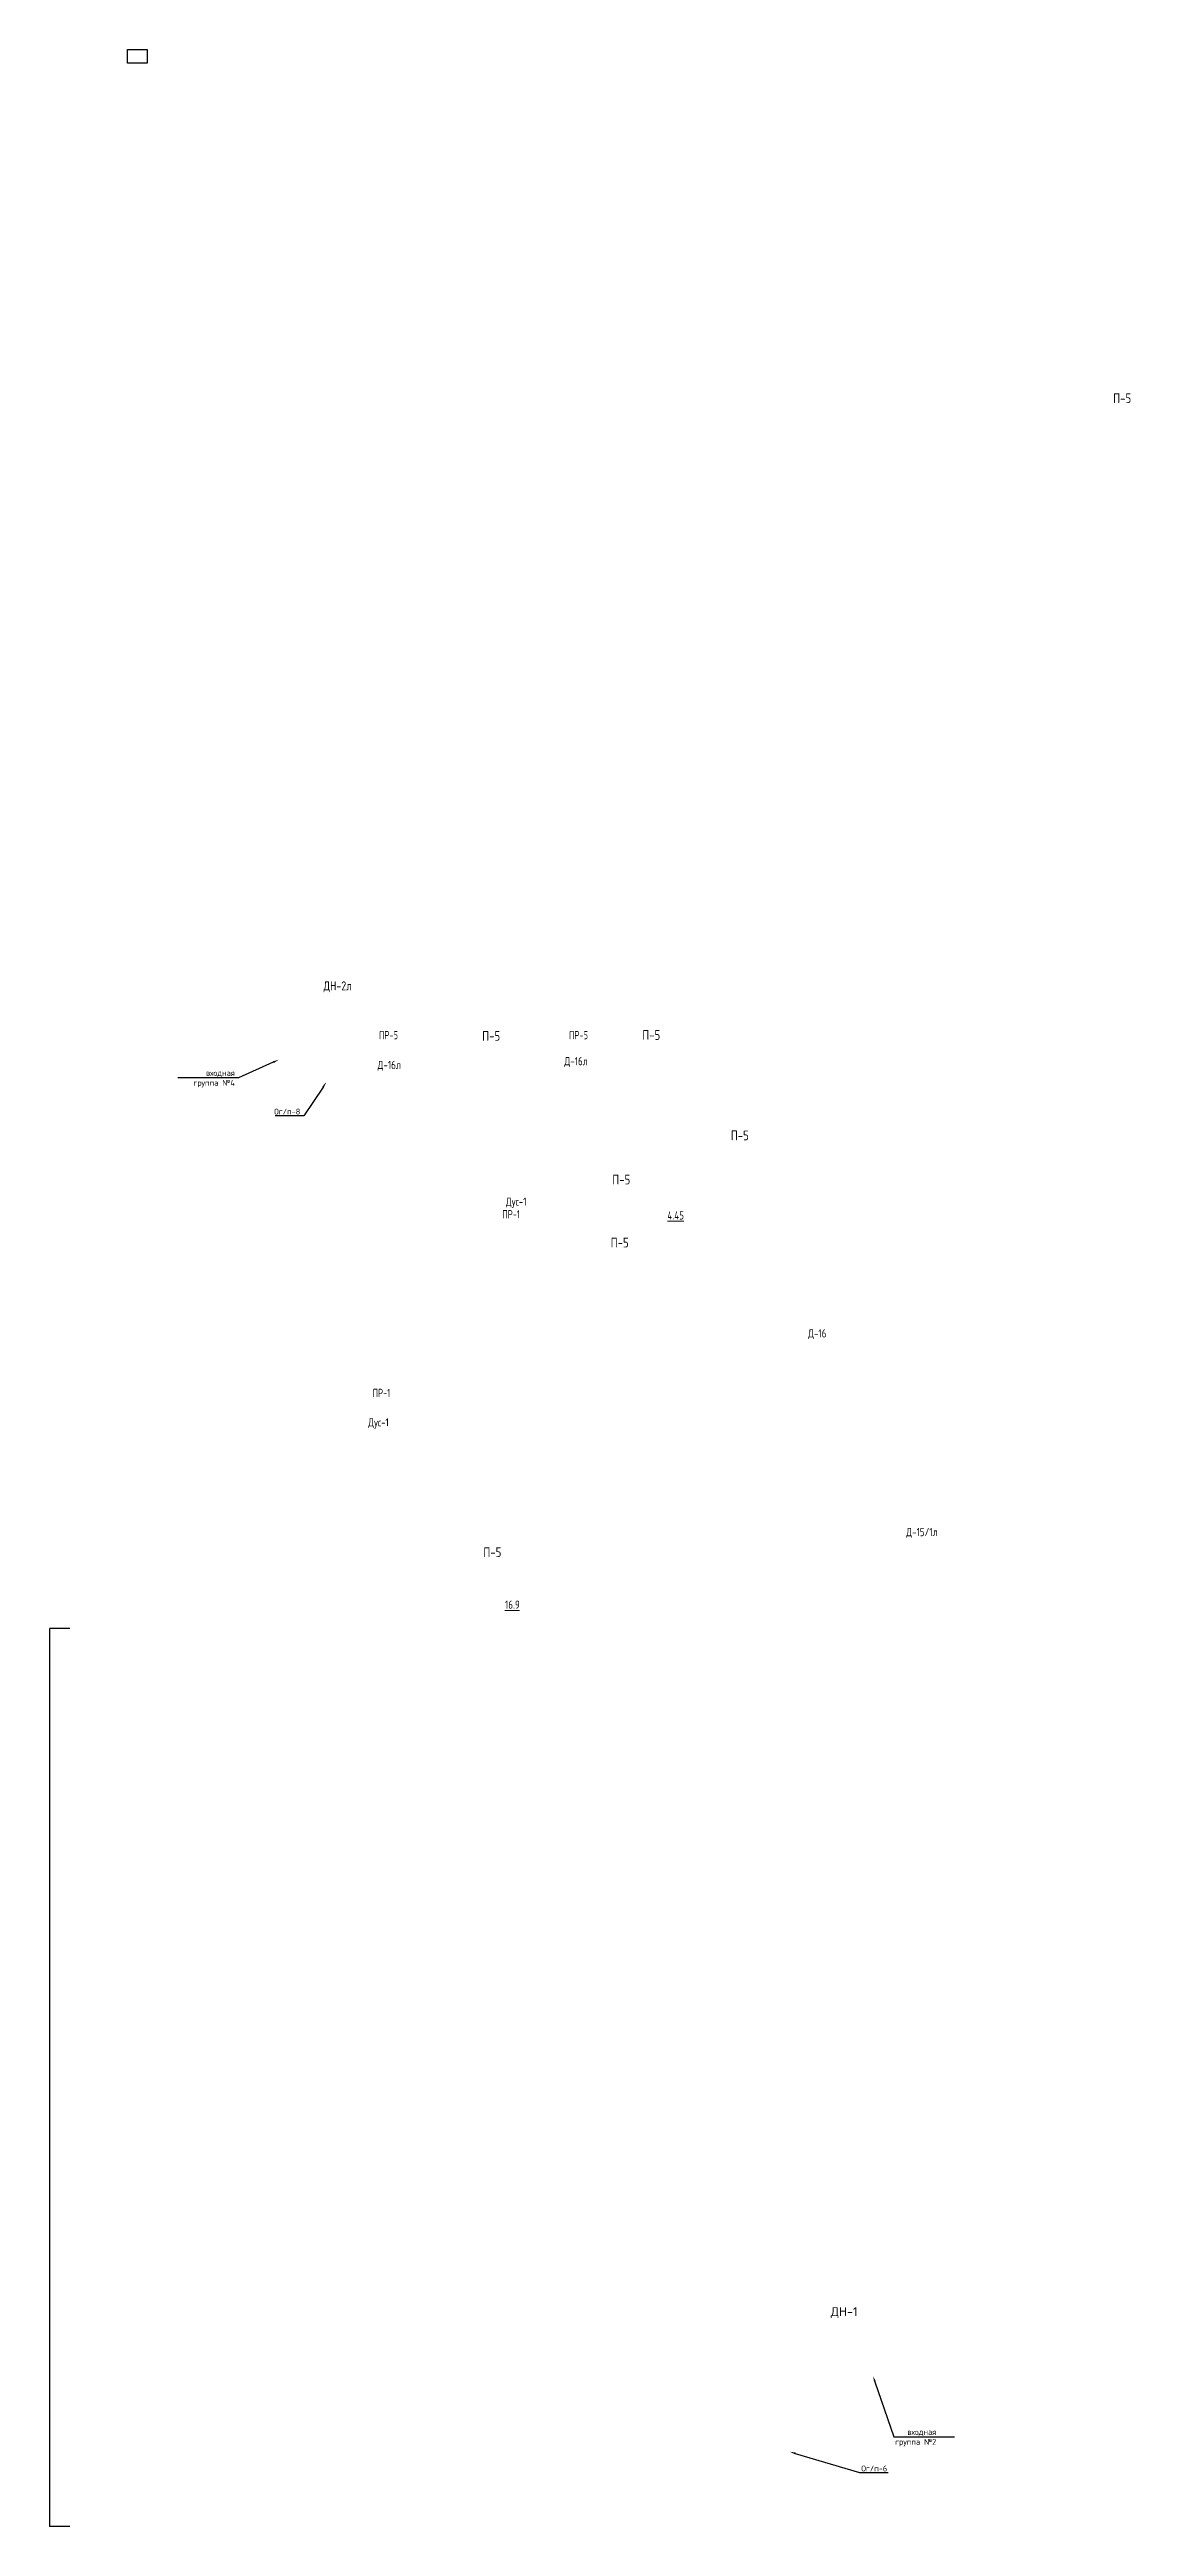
# Model space of a CAD drawing. Header units: millimetres. Extents: x -715022 to 546831, y -666141 to 947387.
# Drawn here: x -356159 to -323060, y 55206 to 131013 of the extents above; entities that cross this region are included whole.
import ezdxf
from ezdxf import colors
from ezdxf.entities.mleader import LeaderData, LeaderLine
from ezdxf.enums import TextEntityAlignment as Align
from ezdxf.math import Vec2, Vec3

# ---------------------------------------------------------------- set-up
doc = ezdxf.new("R2010")
doc.units = ezdxf.units.MM
doc.layers.add('PDF _0', color=7, linetype='Continuous')
for name, color, linetype, lineweight in [('АР-Выноски', 5, 'Continuous', 5), ('АР.РД_маркер перемычки', 1, 'Continuous', 15), ('АР.РД_Маркер_Двери', 76, 'Continuous', 15), ('АР_Подоконники', 163, 'Continuous', 9)]:
    doc.layers.add(name, color=color, linetype=linetype, lineweight=lineweight)
doc.styles.add('ICOCPEUR', font='isocpeur.ttf')
doc.styles.add('PDF ISOCPEUR', font='isocpeur.ttf')
doc.styles.get("Standard").update_dxf_attribs({"font": 'arial.ttf'})
doc.styles.add('Архитект', font='isocpeur.ttf', dxfattribs={"width": 0.8, "oblique": 8})
doc.dimstyles.new('ISO-25', dxfattribs={"dimtxt": 2.5, "dimasz": 2.5, "dimexe": 1.25, "dimexo": 0.625, "dimtad": 1, "dimtxsty": 'Standard', "dimcen": 2.5, "dimadec": 0, "dimazin": 0, "dimtfac": 1, "dimtmove": 0, "dimatfit": 3, "dimfxl": 1, "dimarcsym": 0})

msp = doc.modelspace()

# ---------------------------------------------------------------- texts
at = {"layer": 'АР.РД_маркер перемычки', "char_height": 250, "width": 547.84545, "attachment_point": 5, "style": 'Архитект'}
for s, insert in [('\\A1;{\\Q0;\\W0.7;\\C7;ПР-5}', (-345776.991, 100847.733, -1.084)), ('\\A1;{\\Q0;\\W0.7;\\C7;ПР-5}', (-339959.46, 100847.733, -1.084)), ('\\A1;{\\Q0;\\W0.7;\\C7;ПР-1}', (-342024.312, 95367.292, -1.084)), ('\\A1;{\\Q0;\\W0.7;\\C7;ПР-1}', (-345994.397, 89898.449, -1.084))]:
    msp.add_mtext(s, dxfattribs=dict(at, insert=insert))
at = {"layer": 'АР.РД_Маркер_Двери', "color": 5, "style": 'Архитект', "width": 0.8}
for s, p in [('Д-16л', (-340036.808, 100050.981)), ('Д-16л', (-345758.01, 99936.172)), ('Дус-1', (-341870.546, 95751.599)), ('Д-16', (-332650.542, 91719.997)), ('Дус-1', (-346086.163, 88997.095)), ('Д-15/1л', (-329447.065, 85639.108))]:
    msp.add_text(s, height=250, dxfattribs=at).set_placement(p, align=Align.MIDDLE_CENTER)
at = {"layer": 'АР.РД_Маркер_Двери', "lineweight": 0, "attachment_point": 7, "rotation": 0.00221264, "style": 'PDF ISOCPEUR'}
for s, insert, char_height in [('{\\W0.8;ДН-2л}', (-347768.241, 102161.807), 275.42308), ('ДН-1', (-332235.607, 61585.218), 275.4231)]:
    msp.add_mtext(s, dxfattribs=dict(at, insert=insert, char_height=char_height))
at = {"layer": 'АР.РД_Маркер_Двери', "color": 5, "char_height": 250, "attachment_point": 1, "style": 'Архитект'}
for s, insert in [('{\\Q1;\\L\\C7;4.45}', (-337238.346, 95455.684)), ('{\\Q1;\\L\\C7;16.9}', (-342214.57, 83543.729))]:
    msp.add_mtext_dynamic_manual_height_columns(s, width=885.90002, gutter_width=12.5, heights=[0], dxfattribs=dict(at, insert=insert))
at = {"layer": 'АР_Подоконники', "color": 3, "style": 'Архитект', "width": 0.8}
for p in [(-323312.927, 120342.535), (-342635.65, 100824.144), (-337733.135, 100853.421), (-335022.221, 97779.267), (-338651.542, 96428.505), (-338700.505, 94499.148), (-342599.347, 85023.934)]:
    msp.add_text('П-5', height=300, dxfattribs=at).set_placement(p, align=Align.MIDDLE_CENTER)

# ---------------------------------------------------------------- blocks, each defined once
blk = doc.blocks.new('*D18')
at = {"layer": 'Defpoints', "color": 0, "transparency": 16777216}
for p in [(-355535, 82686), (-356155, 55206), (-355535, 55206)]:
    blk.add_point(p, dxfattribs=at)
at = {"layer": 'PDF _0', "color": 0, "lineweight": -2, "transparency": 16777216}
for p, q in [((-355535, 82686), (-356157, 82686)), ((-356155, 82683), (-356155, 55208)), ((-355535, 55206), (-356157, 55206))]:
    blk.add_line(p, q, dxfattribs=at)
at = {"layer": 'PDF _0', "color": 0, "transparency": 16777216}
for points in [[(-356156, 82683), (-356155, 82683), (-356155, 82686)], [(-356156, 55208), (-356155, 55208), (-356155, 55206)]]:
    blk.add_solid(points, dxfattribs=at)
at = {"layer": 'PDF _0', "color": 0, "transparency": 16777216, "insert": (-356157, 68946), "char_height": 2.5, "attachment_point": 5, "rotation": 90, "bg_fill": 3, "box_fill_scale": 1.1, "bg_fill_color": 256, "bg_fill_true_color": 13158600, "bg_fill_transparency": 0}
blk.add_mtext('27480', dxfattribs=at)

# ---------------------------------------------------------------- dimensions: what is measured, and where the dimension line sits
at = {"layer": 'PDF _0', "color": 144}
dim = msp.add_linear_dim(base=(-356155.317, 55205.682), p1=(-355534.754, 82685.682), p2=(-355534.754, 55205.682), angle=90, dimstyle='ISO-25', override={"dimtfill": 1, "dimarcsym": 1}, dxfattribs=at)
dim.commit()
dim.dimension.update_dxf_attribs({"geometry": '*D18', "text_midpoint": (-356157.218, 68945.682)})

# ---------------------------------------------------------------- linework, layer by layer
at = {"color": 6}
msp.add_lwpolyline([(-353172.071, 130600.682), (-353768.694, 130600.682), (-353768.694, 131013.044), (-353172.071, 131013.044)], close=True, dxfattribs=at)

msp.set_redraw_order([(e.dxf.handle, doc.entitydb.next_handle()) for e in msp.query("TEXT MTEXT ATTDEF DIMENSION ARC_DIMENSION")])  # texts and dimensions are drawn at this point

# ---------------------------------------------------------------- leaders
at = {"layer": 'АР-Выноски'}
ml = msp.add_multileader_mtext('Standard', dxfattribs=at)
ml.set_content('входная группа №4', color=256, style='ICOCPEUR')
ml.set_leader_properties()
ml.build(insert=Vec2(0, 0))
ml.multileader.update_dxf_attribs({"text_left_attachment_type": 6, "text_right_attachment_type": 6, "dogleg_length": 72, "arrow_head_size": 180})
ctx = ml.context
ctx.base_point, ctx.char_height, ctx.arrow_head_size, ctx.landing_gap_size, ctx.plane_origin = Vec3(-351708.575, 99545.428), 180, 180, 18, Vec3(-359802.698, 102101.293)
ctx.left_attachment, ctx.right_attachment, ctx.text_align_type = 6, 6, 2
notes = []
notes.append((ctx, [(0, (1, 1, 0), (-350376.937, 99545.428), (-1, 0), 89.638, [(0, [(-349142.182, 100094.446)], 0, [])])]))
ctx.mtext.insert, ctx.mtext.width, ctx.mtext.alignment, ctx.mtext.flow_direction = Vec3(-350484.575, 99779.428), 1726.91899, 3, 5
ml = msp.add_multileader_mtext('Standard', dxfattribs=at)
ml.set_content('Ог/п-8', color=256, style='ICOCPEUR')
ml.set_leader_properties()
ml.build(insert=Vec2(0, 0))
ml.multileader.update_dxf_attribs({"text_left_attachment_type": 6, "text_right_attachment_type": 6, "dogleg_length": 72, "arrow_head_size": 180})
ctx = ml.context
ctx.base_point, ctx.char_height, ctx.arrow_head_size, ctx.landing_gap_size, ctx.plane_origin = Vec3(-349236.825, 98382.787), 180, 180, 18, Vec3(-358344.555, 101414.669)
ctx.left_attachment, ctx.right_attachment, ctx.text_align_type = 6, 6, 2
notes.append((ctx, [(0, (1, 1, 0), (-348373.188, 98382.787), (-1, 0), 89.638, [(0, [(-347684.038, 99407.822)], 0, [])])]))
ctx.mtext.insert, ctx.mtext.width, ctx.mtext.alignment, ctx.mtext.flow_direction = Vec3(-348480.825, 98598.787), 1726.91899, 3, 5
ml = msp.add_multileader_mtext('Standard', dxfattribs=at)
ml.set_content('входная группа №2', color=256, style='ICOCPEUR')
ml.set_leader_properties()
ml.build(insert=Vec2(0, 0))
ml.multileader.update_dxf_attribs({"text_left_attachment_type": 6, "text_right_attachment_type": 6, "dogleg_length": 72, "arrow_head_size": 180})
ctx = ml.context
ctx.base_point, ctx.char_height, ctx.arrow_head_size, ctx.landing_gap_size, ctx.plane_origin = Vec3(-330213.502, 57952.719, 1.138), 180, 180, 18, Vec3(-341602.802, 61812.644, 1.138)
ctx.left_attachment, ctx.right_attachment, ctx.text_align_type = 6, 6, 2
notes.append((ctx, [(1, (1, 1, 0), (-330303.14, 57952.719, 1.138), (1, 0), 89.638, [(0, [(-330942.285, 59805.796, 1.138)], 0, [])])]))
ctx.mtext.insert, ctx.mtext.width, ctx.mtext.alignment, ctx.mtext.flow_direction = Vec3(-329007.502, 58186.719, 1.138), 1726.91899, 3, 5
ml = msp.add_multileader_mtext('Standard', dxfattribs=at)
ml.set_content('Ог/п-6', color=256, style='ICOCPEUR')
ml.set_leader_properties()
ml.build(insert=Vec2(0, 0))
ml.multileader.update_dxf_attribs({"text_left_attachment_type": 6, "text_right_attachment_type": 6, "dogleg_length": 72, "arrow_head_size": 180})
ctx = ml.context
ctx.base_point, ctx.char_height, ctx.arrow_head_size, ctx.landing_gap_size, ctx.plane_origin = Vec3(-331265.165, 56853.768), 180, 180, 18, Vec3(-344156.007, 59499.698)
ctx.left_attachment, ctx.right_attachment, ctx.text_align_type = 6, 6, 2
notes.append((ctx, [(1, (1, 1, 0), (-331354.803, 56853.768), (1, 0), 89.638, [(0, [(-333495.491, 57492.851)], 0, [])])]))
ctx.mtext.insert, ctx.mtext.width, ctx.mtext.alignment, ctx.mtext.flow_direction = Vec3(-330509.165, 57069.768), 1726.91899, 3, 5
for ctx, leaders in notes:
    for number, flags, end, landing, length, lines in leaders:
        leader = LeaderData()
        leader.index, (leader.has_last_leader_line, leader.has_dogleg_vector, leader.attachment_direction) = number, flags
        leader.last_leader_point, leader.dogleg_vector, leader.dogleg_length = Vec3(end), Vec3(landing), length
        for number, points, colour, breaks in lines:
            line = LeaderLine()
            line.index, line.vertices, line.color, line.breaks = number, Vec3.list(points), colors.encode_raw_color(colour), breaks
            leader.lines.append(line)
        ctx.leaders.append(leader)

doc.saveas('drawing.dxf')
